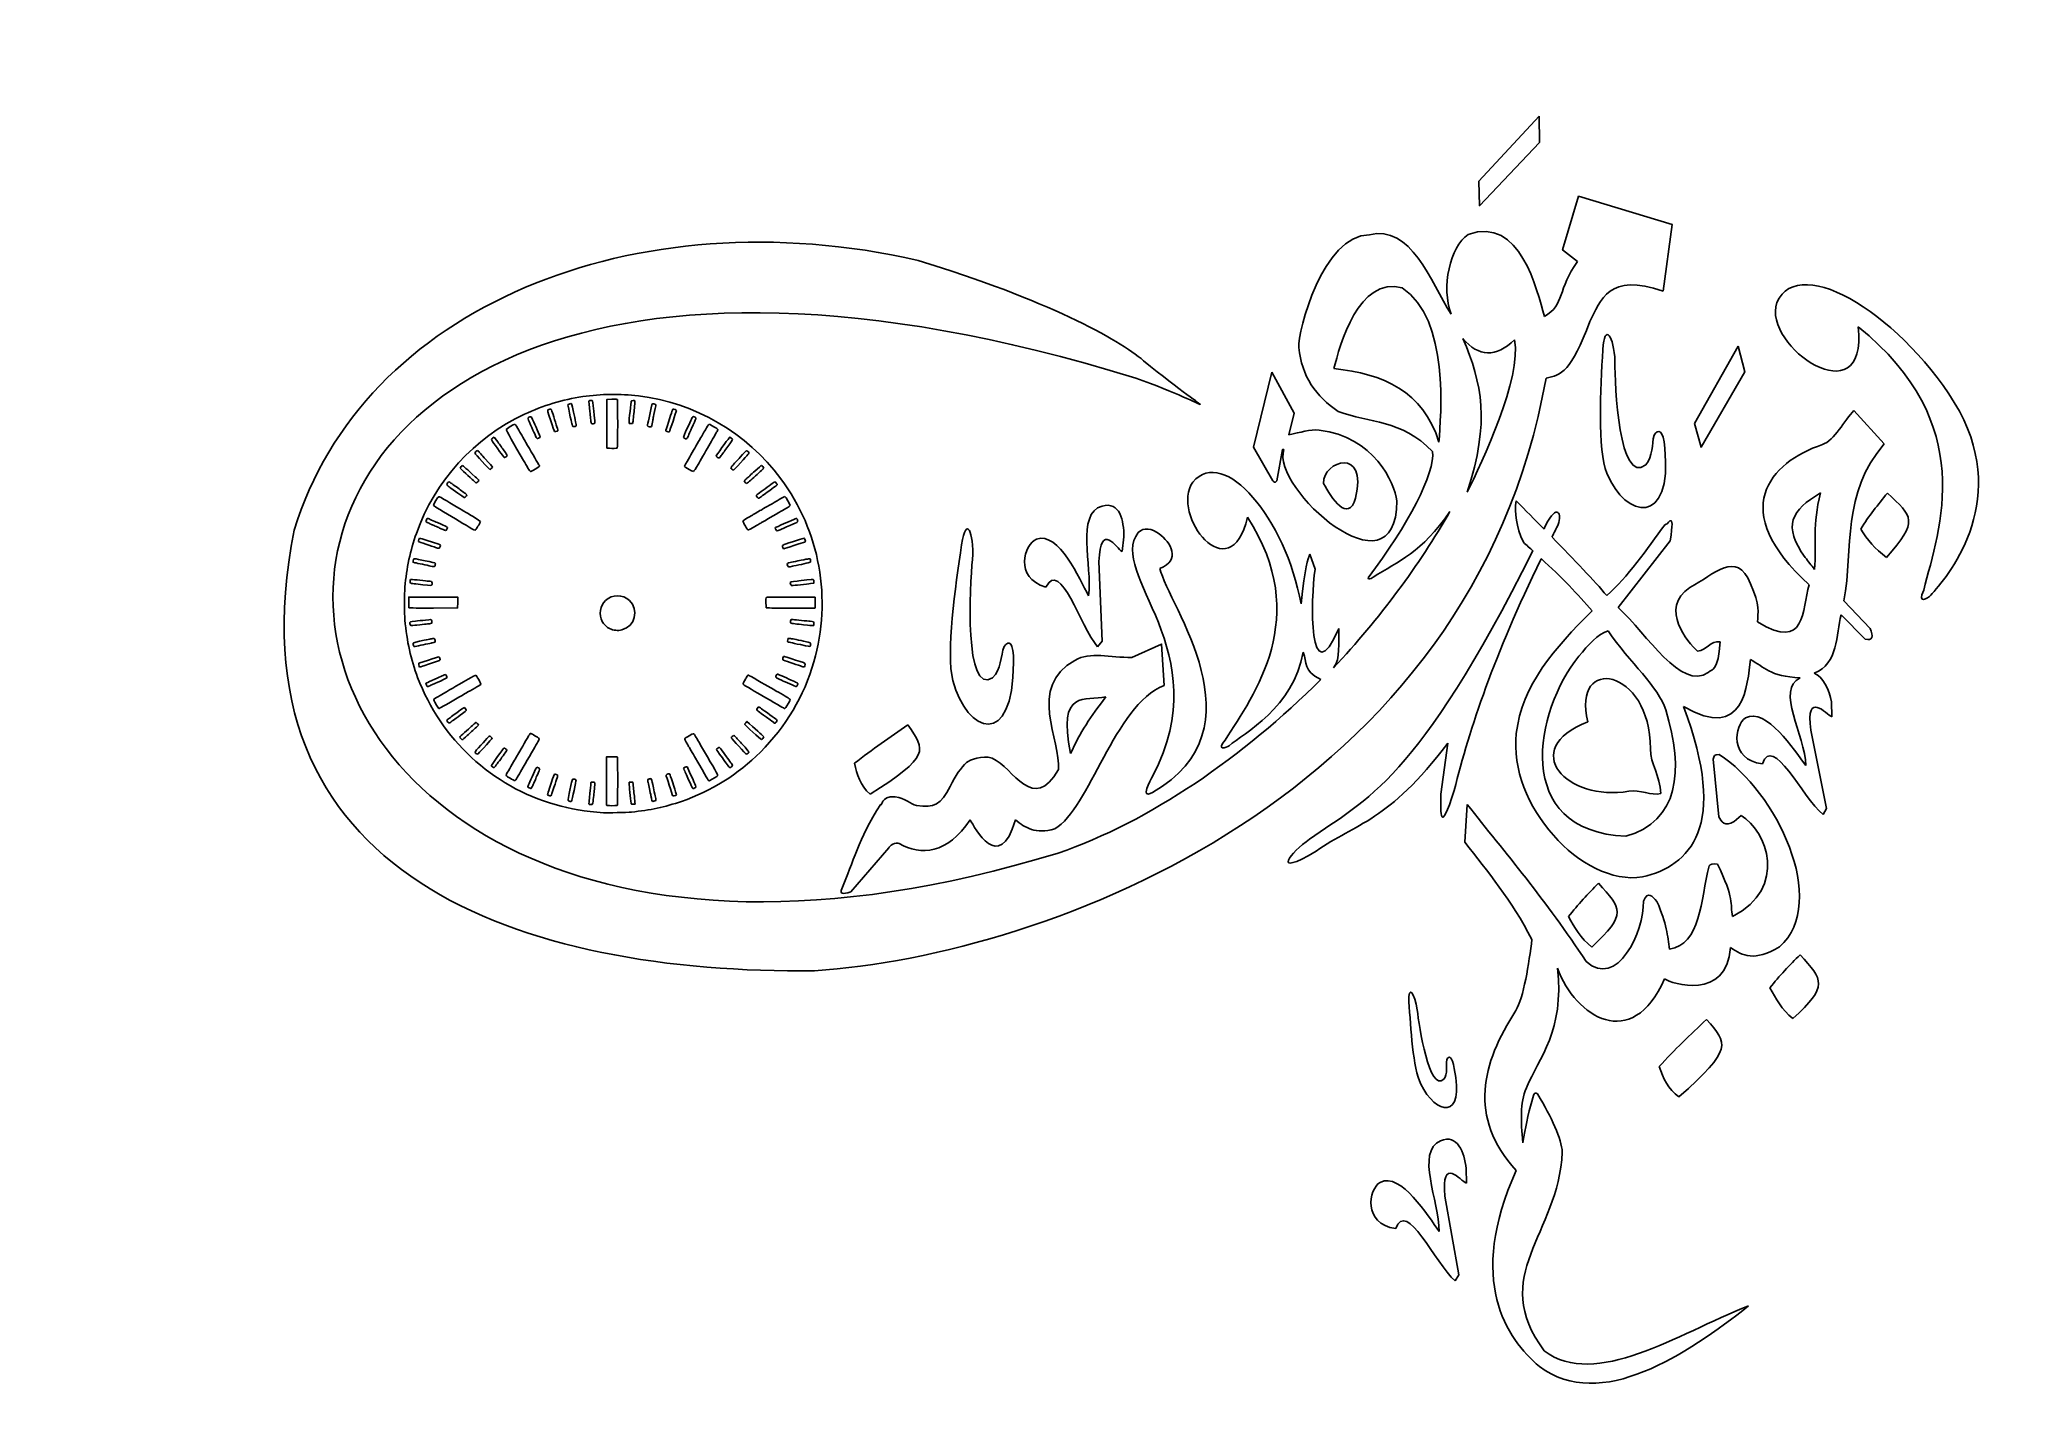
# Model space of a CAD drawing. Extents: x -175 to 2226, y -55 to 1619.
import ezdxf

# ---------------------------------------------------------------- set-up
doc = ezdxf.new("R2010")
doc.units = 0
doc.layers.get('0').update_dxf_attribs({"linetype": 'CONTINUOUS'})

msp = doc.modelspace()

# ---------------------------------------------------------------- linework, layer by layer
at = {"color": 7}
for points in [[(1652.72015, 1525.206554), (1653.359669, 1493.103614), (1580.148212, 1415.876618), (1579.345101, 1445.964335), (1652.72015, 1525.206554)], [(1895.279972, 1244.695918), (1903.379012, 1213.624823), (1850.168038, 1121.469942), (1842.379376, 1150.543163), (1895.279972, 1244.695918)], [(303.241708, 953.681213)], [(293.648704, 855.149446)], [(326.415034, 786.530912)]]:
    msp.add_lwpolyline(points, close=True, dxfattribs=at)
for points in [[(1699.492804, 1348.035293), (1681.408437, 1361.973118), (1700.990963, 1427.451434), (1814.922544, 1393.091107), (1804.071926, 1311.711407)], [(1328.223246, 1080.355232), (1304.653583, 1121.4713), (1327.183109, 1213.057786)], [(1327.183109, 1213.057786), (1354.205494, 1163.031061), (1347.811682, 1136.816504)], [(522.796202, 1179.995611), (516.555445, 1179.879481), (516.555445, 1150.189088), (516.555445, 1120.49868), (519.691749, 1120.234437)], [(2036.573156, 1166.22724), (2073.518702, 1125.653278)], [(668.095371, 1132.659288), (666.374282, 1133.851965), (665.48177, 1132.776008)], [(1341.82457, 1118.694487), (1340.243178, 1118.840117), (1333.105971, 1080.551036)], [(1146.726887, 1012.137539), (1144.489054, 994.234904)], [(1373.508604, 991.023987), (1379.838146, 972.9396)], [(1812.641868, 1007.322746), (1749.302657, 925.955858)], [(280.61516, 983.060156), (280.410841, 981.246526), (282.64879, 980.749035)], [(1116.356372, 982.08669), (1120.192648, 884.901041), (1114.757909, 878.187563)], [(334.764643, 932.215551), (334.879799, 938.801806), (304.9697, 938.801806), (275.059587, 938.801806), (275.059587, 932.389804)], [(770.507886, 932.947367), (770.387448, 938.592722), (740.723476, 938.700103)], [(764.951177, 955.241177), (768.714747, 955.737886), (768.823678, 957.619671)], [(305.136091, 925.521958), (334.649472, 925.62931), (334.764643, 932.215551)], [(740.77269, 925.420211), (770.162432, 925.420211), (770.395355, 926.361111)], [(2050.376791, 887.369706), (2021.062164, 917.100629)], [(2024.202708, 934.32236), (2056.401385, 900.646874)], [(743.628243, 911.310047), (741.12313, 911.411365), (740.54487, 909.596113)], [(767.041839, 904.258741), (768.71454, 904.302393), (768.840908, 906.262336), (768.840908, 906.262336)], [(305.532854, 883.607729), (307.361147, 884.080643), (307.138594, 885.739875)], [(739.238291, 888.395697), (737.361389, 888.4116), (736.979261, 886.61436)], [(764.467479, 878.898125), (764.467597, 878.898125)], [(1156.322112, 865.337542), (1192.664812, 881.613482), (1195.642295, 831.196639)], [(299.104625, 862.119953), (287.395732, 858.23658), (287.426269, 856.569145)], [(2009.08643, 811.003623), (2009.72759, 792.973061)], [(358.483965, 784.91496), (357.018888, 786.334956), (355.452196, 784.878997)], [(690.335896, 784.477173), (687.282132, 787.177076), (685.840318, 785.603777)], [(1983.888184, 776.500611), (2003.14915, 681.165505), (1998.852743, 673.67236)], [(1533.076923, 698.754662), (1541.461422, 760.732928)], [(522.353221, 744.257512), (516.137262, 744.141511), (516.02904, 714.869286)], [(1871.879746, 671.137872), (1865.078297, 741.390596)], [(548.627047, 710.269365), (548.336707, 713.196587), (546.036754, 713.196587), (543.736786, 713.196587), (543.852843, 709.851191)], [(512.584664, 676.01538), (512.582747, 676.01538)], [(548.687723, 686.308291), (550.845759, 686.433405), (550.731311, 688.733371)], [(1562.196827, 640.038932), (1565.073817, 686.055371)], [(1899.063814, 672.547632), (1890.47452, 665.072033)], [(860.364354, 632.953284), (813.79707, 579.604365)], [(1564.07137, 242.221632), (1564.262623, 224.18068)], [(1538.020239, 208.357764), (1554.897643, 112.571949), (1550.415577, 105.188298)]]:
    msp.add_lwpolyline(points, dxfattribs=at)
for points in [[(1161.11289, 1205.869451), (-175.092474, 1618.709859), (-80.190666, 274.82375), (1066.470937, 626.735523)], [(135.548422, 1020.449438), (217.465974, 1290.953126), (549.634343, 1428.784194), (895.880154, 1349.154666)], [(1446.001219, 1380.432041), (1496.175639, 1393.567498), (1521.098425, 1323.380783), (1545.465308, 1283.680622)], [(1566.262346, 1380.852006), (1629.979243, 1404.159469), (1649.908154, 1313.262672), (1659.39689, 1280.96795)], [(1360.100423, 1242.990752), (1358.312023, 1262.456538), (1389.26865, 1380.322383), (1446.001219, 1380.432041)], [(1545.465308, 1283.680622), (1533.300832, 1316.37284), (1544.206683, 1366.279277), (1566.262346, 1380.852006)], [(895.880154, 1349.154666), (1052.52531, 1301.58205), (1140.125451, 1253.208529), (1170.703565, 1226.968952)], [(1659.39689, 1280.96795), (1683.998056, 1294.695303), (1675.453811, 1314.722588), (1699.492804, 1348.035293)], [(1942.490177, 1297.993932), (1970.448778, 1360.455823), (2099.093681, 1279.624916), (2165.249741, 1165.595329)], [(1402.798309, 1217.378296), (1409.556643, 1245.480576), (1433.210663, 1330.726507), (1485.91764, 1315.842724)], [(1804.071926, 1311.711407), (1737.812098, 1335.260018), (1727.483746, 1300.330523), (1714.554255, 1274.638428)], [(1485.91764, 1315.842724), (1544.186551, 1277.286832), (1533.018566, 1159.834153), (1530.674178, 1127.865197)], [(2041.725586, 1268.25095), (2053.455633, 1157.050316), (1924.691315, 1243.916799), (1942.490177, 1297.993932)], [(1714.554255, 1274.638428), (1692.257419, 1214.176159), (1679.543972, 1208.905206), (1661.205337, 1205.917772)], [(1730.424677, 1240.441968), (1732.628177, 1274.106901), (1743.99484, 1256.811386), (1745.305177, 1226.153633)], [(1560.008061, 1253.900495), (1578.763196, 1231.735346), (1600.579664, 1230.379007), (1622.744815, 1252.544159)], [(1565.123094, 1066.717488), (1593.537321, 1153.063423), (1582.981044, 1199.714026), (1560.008061, 1253.900495)], [(1622.744815, 1252.544159), (1632.137244, 1206.494363), (1582.872406, 1102.496975), (1565.123094, 1066.717488)], [(2121.580625, 947.453131), (2140.991654, 1022.431632), (2188.486477, 1150.384814), (2041.725586, 1268.25095)], [(1170.703565, 1226.968952), (1265.585437, 1149.253067), (1262.473696, 1169.920055), (1161.11289, 1205.869451)], [(1408.024021, 1165.227923), (1380.89914, 1183.343627), (1363.140411, 1208.015632), (1360.100423, 1242.990752)], [(1735.365863, 1089.768339), (1723.536433, 1118.787576), (1727.918254, 1193.147895), (1730.424677, 1240.441968)], [(1745.305177, 1226.153633), (1744.837251, 1197.211368), (1750.479772, 1074.31009), (1782.716091, 1099.953077)], [(1661.205337, 1205.917772), (1570.993192, 695.307359), (1055.184448, 502.080392), (769.812732, 483.370775)], [(1530.674178, 1127.865197), (1511.675957, 1190.190104), (1462.490546, 1211.007657), (1402.798309, 1217.378296)], [(415.978747, 1161.709417), (438.504065, 1172.258251), (463.1859, 1179.71104), (487.076009, 1183.177543)], [(487.076009, 1183.177543), (509.743923, 1186.466739), (532.628812, 1186.756326), (555.029385, 1184.037394)], [(494.805757, 1177.990217), (494.661067, 1177.756113), (494.75855, 1175.450938), (495.02238, 1172.867579)], [(497.127042, 1178.415879), (495.995012, 1178.415879), (494.950403, 1178.22435), (494.805757, 1177.990217)], [(500.047284, 1172.143257), (499.350475, 1178.788344), (499.523858, 1178.415879), (497.127042, 1178.415879)], [(529.368059, 1179.577443), (529.117904, 1179.981183), (527.511707, 1180.083387), (522.796202, 1179.995611)], [(529.301113, 1120.49334), (529.823697, 1120.816326), (529.88936, 1178.736106), (529.368059, 1179.577443)], [(546.299581, 1177.777872), (545.97683, 1176.936831), (543.561411, 1153.990719), (543.538501, 1151.548156)], [(550.71855, 1177.961199), (550.474297, 1178.693915), (546.589242, 1178.532717), (546.299581, 1177.777872)], [(549.650456, 1165.034284), (550.640481, 1174.551108), (550.881769, 1177.471512), (550.71855, 1177.961199)], [(555.029385, 1184.037394), (624.304579, 1175.628953), (687.007312, 1139.168595), (728.664659, 1083.072063)], [(284.357162, 1016.373205), (307.195508, 1080.542859), (354.723316, 1133.022887), (415.978747, 1161.709417)], [(423.816305, 1158.761663), (422.593651, 1158.761663), (420.166018, 1157.593239), (420.168112, 1157.005744)], [(420.168112, 1157.005744), (420.168112, 1156.706553), (421.691137, 1153.074485), (423.550307, 1148.934569)], [(427.484708, 1152.175422), (425.282843, 1157.144165), (424.381966, 1158.761663), (423.816305, 1158.761663)], [(444.698367, 1167.015308), (444.055168, 1166.542306), (444.349432, 1165.415911), (448.125128, 1153.897293)], [(448.595416, 1167.700271), (448.162097, 1168.1547), (445.646525, 1167.712368), (444.698367, 1167.015308)], [(448.125128, 1153.897293), (450.396831, 1146.96697), (452.394864, 1141.071122), (452.565267, 1140.795461)], [(450.907584, 1161.270714), (449.82785, 1164.605657), (448.787358, 1167.498961), (448.595416, 1167.700271)], [(454.918136, 1148.986704), (453.792066, 1152.407962), (451.987317, 1157.935772), (450.907584, 1161.270714)], [(472.6934, 1174.652309), (471.442628, 1174.652309), (469.092621, 1173.832554), (469.092621, 1173.396271)], [(469.092621, 1173.396271), (469.092621, 1172.96906), (470.885878, 1163.995252), (472.017082, 1158.761663)], [(472.017082, 1158.761663), (473.520383, 1151.806542), (473.770198, 1150.640006), (474.083536, 1149.111405)], [(475.970543, 1164.197934), (473.791942, 1174.77102), (473.829162, 1174.652309), (472.6934, 1174.652309)], [(478.46918, 1152.514341), (477.924305, 1154.915377), (476.799916, 1160.173013), (475.970543, 1164.197934)], [(495.02238, 1172.867579), (495.286239, 1170.284264), (495.666405, 1166.571073), (495.867213, 1164.616117)], [(495.867213, 1164.616117), (496.068021, 1162.661146), (496.433375, 1159.041676), (496.679134, 1156.572853)], [(496.679134, 1156.572853), (496.924906, 1154.104031), (497.315178, 1151.586497), (497.54639, 1150.978305)], [(501.789911, 1150.728741), (502.218066, 1151.156911), (502.114372, 1152.431345), (500.047284, 1172.143257)], [(548.281563, 1151.548156), (548.402783, 1152.180645), (548.618431, 1154.109475), (548.76082, 1155.834443)], [(548.76082, 1155.834443), (548.90318, 1157.559412), (549.303527, 1161.699342), (549.650456, 1165.034284)], [(571.510446, 1173.188691), (569.403394, 1164.181411), (566.109138, 1148.65376), (566.109138, 1147.729176)], [(570.874609, 1146.948235), (571.205591, 1148.039667), (571.977843, 1151.581938), (572.401616, 1153.952658)], [(575.008608, 1174.090144), (572.917356, 1174.963921), (571.862126, 1174.691992), (571.510446, 1173.188691)], [(572.401616, 1153.952658), (572.607189, 1155.102642), (573.069186, 1157.360787), (573.428286, 1158.970747)], [(573.428286, 1158.970747), (574.02711, 1161.655483), (575.347571, 1167.933283), (576.141775, 1171.871225)], [(576.141775, 1171.871225), (576.455408, 1173.426424), (576.416978, 1173.50169), (575.008608, 1174.090144)], [(595.811864, 1165.138834), (595.318755, 1163.586349), (593.398628, 1157.649356), (591.544946, 1151.945538)], [(592.767733, 1140.466529), (593.281082, 1141.111646), (601.235979, 1165.404832), (601.235891, 1166.327159)], [(599.619145, 1167.477143), (596.928065, 1168.283413), (596.782209, 1168.193808), (595.811864, 1165.138834)], [(601.235891, 1166.327159), (601.235847, 1166.737508), (600.615868, 1167.178512), (599.619145, 1167.477143)], [(619.523338, 1155.625359), (618.90895, 1154.245387), (616.518787, 1148.924066), (614.211886, 1143.800218)], [(623.040472, 1158.588087), (621.269211, 1159.328165), (621.113441, 1159.196943), (619.523338, 1155.625359)], [(619.857123, 1144.334634), (626.065263, 1158.068247), (625.9133, 1157.387754), (623.040472, 1158.588087)], [(1522.905256, 1116.509825), (1484.611517, 1155.368353), (1446.317759, 1150.964439), (1408.024021, 1165.227923)], [(1998.10999, 1124.753168), (2012.547209, 1129.600625), (2025.078332, 1154.670673), (2036.573156, 1166.22724)], [(2165.249741, 1165.595329), (2226.254278, 1051.235158), (2149.028084, 961.653297), (2130.141127, 941.160668)], [(379.090396, 1133.67119), (378.385975, 1133.67119), (375.839674, 1131.485848), (375.839674, 1130.881329)], [(375.839674, 1130.881329), (375.839674, 1130.551483), (378.039017, 1127.233638), (380.727131, 1123.50838)], [(383.596389, 1127.921286), (381.326708, 1131.08373), (379.298979, 1133.67119), (379.090396, 1133.67119)], [(393.618876, 1143.30016), (393.404718, 1142.953659), (403.901947, 1124.364498), (415.113881, 1105.235316)], [(404.3946, 1149.561821), (403.681121, 1149.561821), (394.018692, 1143.947121), (393.618876, 1143.30016)], [(406.390715, 1147.157319), (405.643438, 1148.479801), (404.745202, 1149.561821), (404.3946, 1149.561821)], [(412.731123, 1136.180242), (409.096355, 1142.382554), (408.743289, 1142.993889), (406.390715, 1147.157319)], [(417.952454, 1127.189485), (417.035099, 1128.799459), (414.685504, 1132.845299), (412.731123, 1136.180242)], [(423.550307, 1148.934569), (425.409477, 1144.794639), (427.667533, 1139.726688), (428.568145, 1137.672449)], [(432.989799, 1139.949123), (431.567252, 1143.051142), (429.089947, 1148.552972), (427.484708, 1152.175422)], [(428.568145, 1137.672449), (430.094783, 1134.190514), (431.275541, 1131.998489), (431.62455, 1131.998489)], [(431.62455, 1131.998489), (431.706174, 1131.998489), (432.422471, 1132.269887), (433.216379, 1132.601577)], [(433.216379, 1132.601577), (435.812779, 1133.686444), (435.809268, 1133.801202), (432.989799, 1139.949123)], [(452.565267, 1140.795461), (452.875507, 1140.293441), (453.841619, 1140.40811), (455.90167, 1141.191308)], [(456.96556, 1142.181038), (456.96556, 1142.502903), (456.044236, 1145.56546), (454.918136, 1148.986704)], [(455.90167, 1141.191308), (456.486834, 1141.413773), (456.96556, 1141.859173), (456.96556, 1142.181038)], [(474.083536, 1149.111405), (474.611269, 1146.53675), (474.965722, 1146.324686), (477.795296, 1146.890613)], [(477.795296, 1146.890613), (478.499333, 1147.031408), (479.161888, 1147.372142), (479.267647, 1147.647758)], [(479.267647, 1147.647758), (479.373406, 1147.923331), (479.014099, 1150.113306), (478.46918, 1152.514341)], [(497.54639, 1150.978305), (497.929772, 1149.969958), (498.117701, 1149.892803), (499.680085, 1150.102359)], [(499.680085, 1150.102359), (500.622357, 1150.228772), (501.571784, 1150.510614), (501.789911, 1150.728741)], [(543.538501, 1151.548156), (543.528027, 1150.433725), (543.597791, 1150.398172), (545.794419, 1150.398172)], [(545.794419, 1150.398172), (547.935018, 1150.398172), (548.073438, 1150.462152), (548.281563, 1151.548156)], [(566.109138, 1147.729176), (566.109138, 1146.413642), (570.494575, 1145.694971), (570.874609, 1146.948235)], [(591.544946, 1151.945538), (589.69122, 1146.241719), (588.276654, 1141.472856), (588.401444, 1141.348081)], [(588.401444, 1141.348081), (588.633571, 1141.115954), (591.615566, 1139.995283), (592.08932, 1139.962164)], [(592.08932, 1139.962164), (592.233641, 1139.952132), (592.538895, 1140.179037), (592.767733, 1140.466529)], [(614.211886, 1143.800218), (611.904941, 1138.676326), (610.017476, 1134.147158), (610.017476, 1133.735333)], [(610.017476, 1133.735333), (610.017476, 1132.987437), (612.122773, 1131.658848), (613.389963, 1131.607082)], [(613.389963, 1131.607082), (613.749845, 1131.592477), (614.387025, 1132.285981), (614.805872, 1133.148473)], [(614.805872, 1133.148473), (615.224748, 1134.01095), (616.405003, 1136.59841), (617.428737, 1138.898378)], [(617.428737, 1138.898378), (618.452427, 1141.198331), (619.545201, 1143.644656), (619.857123, 1144.334634)], [(629.752224, 1130.953055), (628.025161, 1127.963108), (625.259184, 1123.164548), (623.605646, 1120.289596)], [(636.572613, 1142.803953), (634.548468, 1139.275903), (631.479288, 1133.943001), (629.752224, 1130.953055)], [(640.784091, 1149.422398), (640.491952, 1149.310295), (638.596787, 1146.332003), (636.572613, 1142.803953)], [(640.753894, 1123.216816), (645.176212, 1130.921691), (649.478564, 1138.3864), (650.314708, 1139.805096)], [(647.548643, 1146.113979), (641.902033, 1149.421276), (641.409219, 1149.662314), (640.784091, 1149.422398)], [(651.83493, 1142.993933), (651.83493, 1143.329134), (649.9061, 1144.733167), (647.548643, 1146.113979)], [(665.48177, 1132.776008), (663.388231, 1130.252145), (649.744607, 1111.218719), (649.740299, 1110.815982)], [(650.314708, 1139.805096), (651.150852, 1141.223763), (651.83493, 1142.658761), (651.83493, 1142.993933)], [(664.06654, 1122.558023), (667.228985, 1126.916243), (669.816445, 1130.703564), (669.816445, 1130.974298)], [(669.816445, 1130.974298), (669.816445, 1131.245061), (669.04195, 1132.003298), (668.095371, 1132.659288)], [(1347.811682, 1136.816504), (1362.326372, 1139.398257), (1373.109808, 1143.782867), (1384.803148, 1142.410799)], [(1384.803148, 1142.410799), (1451.397606, 1134.596721), (1476.897937, 1077.921703), (1479.414146, 1056.177136)], [(1782.716091, 1099.953077), (1791.612907, 1110.220949), (1790.193821, 1125.214759), (1792.854403, 1136.195221)], [(1792.854403, 1136.195221), (1798.144515, 1144.570249), (1804.048852, 1142.949637), (1805.965178, 1120.472291)], [(358.749049, 1117.362377), (357.787083, 1117.362377), (355.649449, 1115.116653), (355.833203, 1114.299082)], [(355.833203, 1114.299082), (356.000465, 1113.554977), (373.374702, 1094.362773), (373.881074, 1094.362773)], [(360.029871, 1116.591762), (359.729323, 1117.015624), (359.152966, 1117.362377), (358.749049, 1117.362377)], [(368.730702, 1106.931089), (364.24579, 1111.820641), (360.330419, 1116.167944), (360.029871, 1116.591762)], [(377.010193, 1097.312623), (376.941403, 1097.713235), (373.215628, 1102.041552), (368.730702, 1106.931089)], [(380.727131, 1123.50838), (388.943099, 1112.122399), (391.33313, 1108.998886), (391.829544, 1108.998886)], [(391.399456, 1117.222628), (389.377495, 1119.944437), (385.86613, 1124.758841), (383.596389, 1127.921286)], [(395.07286, 1111.577258), (395.07286, 1111.96039), (393.421373, 1114.500805), (391.399456, 1117.222628)], [(391.829544, 1108.998886), (392.091485, 1108.998886), (392.927747, 1109.422291), (393.687917, 1109.939771)], [(393.687917, 1109.939771), (394.448072, 1110.457266), (395.071282, 1111.194127), (395.07286, 1111.577258)], [(415.113881, 1105.235316), (416.664138, 1102.590351), (419.035698, 1098.497466), (420.383968, 1096.140009)], [(432.766213, 1101.498123), (431.351146, 1103.852408), (422.775178, 1118.725664), (417.952454, 1127.189485)], [(519.691749, 1120.234437), (523.219813, 1119.937209), (528.637423, 1120.083153), (529.301113, 1120.49334)], [(617.549086, 1109.835236), (612.027812, 1100.372819), (611.271994, 1098.994721), (611.271994, 1098.389539)], [(623.605646, 1120.289596), (621.952093, 1117.414644), (619.226641, 1112.710189), (617.549086, 1109.835236)], [(627.721943, 1100.63715), (630.467223, 1105.351106), (636.331575, 1115.511955), (640.753894, 1123.216816)], [(649.740299, 1110.815982), (649.734398, 1110.270296), (652.383877, 1108.185578), (653.089463, 1108.180607)], [(653.089463, 1108.180607), (653.43446, 1108.176476), (654.751705, 1109.629206), (656.016683, 1111.405099)], [(656.016683, 1111.405099), (657.281661, 1113.181007), (660.904096, 1118.199819), (664.06654, 1122.558023)], [(679.124214, 1109.521603), (675.235072, 1105.209175), (671.079372, 1100.619462), (669.889336, 1099.322236)], [(686.600813, 1117.362377), (686.377788, 1117.362377), (683.013326, 1113.834031), (679.124214, 1109.521603)], [(679.289351, 1102.412631), (689.231792, 1113.490628), (689.888829, 1114.252288), (689.888829, 1114.699444)], [(689.888829, 1114.699444), (689.888784, 1115.14927), (687.156177, 1117.362377), (686.600813, 1117.362377)], [(1230.861416, 1079.0435), (1268.985543, 1123.657106), (1343.905888, 1034.342467), (1362.657983, 930.441302)], [(1479.414146, 1056.177136), (1478.97377, 935.218241), (1325.074748, 1072.201615), (1341.82457, 1118.694487)], [(1429.012865, 1059.451597), (1444.758454, 1122.376374), (1389.134651, 1105.383251), (1390.010726, 1077.354212)], [(1444.612762, 962.372608), (1492.991339, 1027.083509), (1526.528296, 1089.74668), (1522.905256, 1116.509825)], [(1805.965178, 1120.472291), (1815.757076, 1024.648262), (1758.182794, 1033.794848), (1735.365863, 1089.768339)], [(1981.86944, 953.802411), (1882.017261, 1044.322407), (1933.294164, 1102.990561), (1998.10999, 1124.753168)], [(2073.518702, 1125.653278), (2020.698408, 1064.081089), (2036.45969, 999.419445), (2024.202708, 934.32236)], [(340.513116, 1099.296567), (339.783941, 1099.468815), (337.714153, 1096.91915), (337.868786, 1096.039192)], [(337.868786, 1096.039192), (337.938122, 1095.644687), (340.911634, 1092.686767), (344.47658, 1089.466066)], [(356.05763, 1085.623173), (346.193228, 1094.620067), (341.010327, 1099.179051), (340.513116, 1099.296567)], [(344.47658, 1089.466066), (348.041511, 1086.245335), (352.275531, 1082.368188), (353.885505, 1080.850135)], [(353.885505, 1080.850135), (355.49548, 1079.332111), (357.106826, 1078.081974), (357.466295, 1078.072031)], [(360.367211, 1081.046118), (360.367211, 1081.401692), (358.427892, 1083.461375), (356.05763, 1085.623173)], [(359.24353, 1079.226809), (359.861562, 1079.871897), (360.367211, 1080.690589), (360.367211, 1081.046118)], [(373.881074, 1094.362773), (374.069003, 1094.362773), (374.878077, 1094.86261), (375.679007, 1095.473486)], [(375.679007, 1095.473486), (376.547768, 1096.136129), (377.084795, 1096.87805), (377.010193, 1097.312623)], [(420.383968, 1096.140009), (421.732296, 1093.782552), (423.082291, 1091.853721), (423.384004, 1091.853721)], [(423.384004, 1091.853721), (423.685718, 1091.853721), (426.284168, 1093.200914), (429.158324, 1094.847518)], [(429.158324, 1094.847518), (432.032524, 1096.494122), (434.384125, 1098.058468), (434.384125, 1098.323847)], [(434.384125, 1098.323847), (434.384125, 1098.58927), (433.656085, 1100.017703), (432.766213, 1101.498123)], [(611.271994, 1098.389539), (611.271994, 1098.060224), (611.977669, 1097.370245), (612.840146, 1096.856305)], [(612.840146, 1096.856305), (619.276577, 1093.020729), (621.491468, 1091.853058), (622.123928, 1091.9619)], [(622.123928, 1091.9619), (622.45758, 1092.019316), (624.976663, 1095.923195), (627.721943, 1100.63715)], [(669.889336, 1099.322236), (668.699255, 1098.025025), (667.725576, 1096.72144), (667.725576, 1096.425465)], [(667.725576, 1096.425465), (667.725576, 1095.827467), (670.195401, 1093.570119), (670.878903, 1093.543402)], [(670.878903, 1093.543402), (671.118229, 1093.534256), (674.902954, 1097.525218), (679.289351, 1102.412631)], [(686.648227, 1083.124374), (685.210883, 1081.830615), (684.034758, 1080.620928), (684.03464, 1080.436142)], [(696.981942, 1092.42875), (692.735722, 1088.60505), (688.08557, 1084.418075), (686.648227, 1083.124374)], [(687.032199, 1077.311153), (687.415994, 1077.374721), (692.261599, 1081.541618), (697.800192, 1086.571007)], [(705.191257, 1099.380862), (704.922338, 1099.380862), (701.228177, 1096.252421), (696.981942, 1092.42875)], [(697.800192, 1086.571007), (703.338785, 1091.600395), (707.870343, 1095.894), (707.870343, 1096.112378)], [(707.870343, 1096.112378), (707.870343, 1096.759708), (705.721837, 1099.380862), (705.191257, 1099.380862)], [(728.664659, 1083.072063), (776.128309, 1019.156576), (790.962766, 936.81196), (768.890461, 859.782854)], [(311.785648, 1061.247109), (310.690204, 1061.079036), (305.168163, 1052.218748), (305.168163, 1050.629191)], [(316.111457, 1059.220176), (314.189531, 1060.409667), (312.250197, 1061.318362), (311.785648, 1061.247109)], [(341.54936, 1044.09597), (338.617612, 1045.744448), (319.995214, 1056.8165), (316.111457, 1059.220176)], [(324.021935, 1079.3033), (323.311584, 1079.297841), (321.476976, 1076.778021), (321.476976, 1075.807941)], [(321.476976, 1075.807941), (321.476976, 1075.486194), (321.994457, 1074.894819), (322.626946, 1074.493749)], [(322.626946, 1074.493749), (323.259434, 1074.092724), (325.000099, 1072.854669), (326.495065, 1071.742495)], [(326.530987, 1077.909195), (325.51575, 1078.678792), (324.38667, 1079.306147), (324.021935, 1079.3033)], [(326.495065, 1071.742495), (334.010964, 1066.151162), (342.649157, 1060.073167), (343.080336, 1060.072828)], [(331.617703, 1074.14561), (329.83523, 1075.445979), (327.546238, 1077.139584), (326.530987, 1077.909195)], [(337.890325, 1069.555308), (336.222861, 1070.779644), (333.400176, 1072.845257), (331.617703, 1074.14561)], [(343.310752, 1065.687204), (341.996974, 1066.590367), (339.557804, 1068.331017), (337.890325, 1069.555308)], [(343.080336, 1060.072828), (343.347382, 1060.072828), (344.053057, 1060.651412), (344.648488, 1061.359049)], [(345.715254, 1063.345384), (345.706403, 1063.730226), (344.624486, 1064.784069), (343.310752, 1065.687204)], [(344.648488, 1061.359049), (345.243934, 1062.066686), (345.723943, 1062.960526), (345.715254, 1063.345384)], [(357.466295, 1078.072031), (357.825763, 1078.061999), (358.625513, 1078.581737), (359.24353, 1079.226809)], [(684.03464, 1080.436142), (684.03464, 1079.65849), (686.388041, 1077.204479), (687.032199, 1077.311153)], [(702.520712, 1065.934806), (700.403083, 1064.444177), (698.670502, 1062.996537), (698.670502, 1062.717822)], [(698.670502, 1062.717822), (698.670502, 1061.722147), (700.439034, 1059.236109), (701.14735, 1059.236109)], [(701.14735, 1059.236109), (701.54423, 1059.236109), (703.207814, 1060.224039), (704.844254, 1061.431512)], [(719.2411, 1078.098541), (717.208428, 1076.50534), (707.380243, 1069.355503), (702.520712, 1065.934806)], [(704.844254, 1061.431512), (706.480738, 1062.639001), (709.64156, 1064.944191), (711.868386, 1066.554165)], [(711.868386, 1066.554165), (721.142446, 1073.259294), (724.179142, 1075.588191), (724.179142, 1075.995457)], [(727.942727, 1058.498569), (726.247573, 1057.533918), (723.98667, 1056.225495), (714.770217, 1050.875288)], [(721.331969, 1079.308478), (721.030963, 1079.308478), (720.090063, 1078.764016), (719.2411, 1078.098541)], [(724.179142, 1075.995457), (724.179142, 1076.690495), (721.929244, 1079.308448), (721.331969, 1079.308478)], [(731.171911, 1060.362076), (730.200858, 1059.795205), (728.747715, 1058.956642), (727.942727, 1058.498569)], [(733.618236, 1061.255341), (733.243838, 1061.330946), (732.142994, 1060.928961), (731.171911, 1060.362076)], [(739.979372, 1050.502941), (740.159821, 1051.439784), (734.452536, 1061.086855), (733.618236, 1061.255341)], [(1297.554202, 1036.234936), (1276.048171, 945.025152), (1202.684726, 1039.191222), (1230.861416, 1079.0435)], [(1333.105971, 1080.551036), (1330.363494, 1077.364034), (1329.565484, 1079.621575), (1328.223246, 1080.355232)], [(1390.010726, 1077.354212), (1399.737039, 1059.57684), (1420.033196, 1028.510915), (1429.012865, 1059.451597)], [(1977.163571, 987.203211), (1949.171125, 1025.695066), (1960.158566, 1044.848534), (1995.917275, 1065.750939)], [(1995.917275, 1065.750939), (1985.491939, 1026.786167), (1991.184834, 1003.015565), (1988.62562, 972.533123)], [(2044.737695, 1021.693274), (2054.568818, 1037.636096), (2066.035496, 1051.53192), (2077.315189, 1065.66171)], [(2077.315189, 1065.66171), (2108.213609, 1037.078697), (2115.751121, 1031.594516), (2076.278116, 987.287837)], [(297.60187, 1034.74868), (297.125652, 1034.454357), (295.968321, 1031.76161), (295.968321, 1030.94789)], [(301.267219, 1033.478671), (299.466719, 1034.310345), (297.817283, 1034.881819), (297.60187, 1034.74868)], [(308.513565, 1030.300589), (306.328591, 1031.216897), (303.067749, 1032.647012), (301.267219, 1033.478671)], [(305.168163, 1050.629191), (305.168163, 1050.336004), (307.002903, 1049.013655), (309.245366, 1047.690641)], [(309.245366, 1047.690641), (318.430116, 1042.271807), (335.66906, 1031.96739), (344.894748, 1026.381545)], [(352.94462, 1037.306148), (347.71221, 1040.458591), (342.584335, 1043.513993), (341.54936, 1044.09597)], [(362.45808, 1030.838192), (362.45808, 1031.351541), (359.577861, 1033.309728), (352.94462, 1037.306148)], [(688.044013, 1035.45493), (685.113267, 1033.760071), (682.603522, 1032.081808), (682.466769, 1031.725438)], [(694.871585, 1039.413614), (694.047155, 1038.93117), (690.974743, 1037.149745), (688.044013, 1035.45493)], [(706.406726, 1046.064439), (704.903809, 1045.231688), (698.80193, 1041.713537), (694.871585, 1039.413614)], [(705.988558, 1030.15528), (706.90854, 1030.66323), (711.612995, 1033.395203), (716.442918, 1036.226341)], [(714.770217, 1050.875288), (711.090278, 1048.739041), (707.326707, 1046.574145), (706.406726, 1046.064439)], [(716.442918, 1036.226341), (721.272842, 1039.057464), (726.918197, 1042.351381), (728.988162, 1043.546153)], [(728.988162, 1043.546153), (731.058127, 1044.74091), (734.348828, 1046.643658), (736.300819, 1047.774434)], [(748.282319, 1034.345928), (747.694028, 1035.150458), (748.080847, 1035.295723), (732.751732, 1028.513484)], [(736.300819, 1047.774434), (738.25278, 1048.905225), (739.908162, 1050.133072), (739.979372, 1050.502941)], [(749.008396, 1030.395387), (749.475203, 1030.83201), (749.01297, 1033.346653), (748.282319, 1034.345928)], [(948.838975, 1002.701976), (954.495879, 1039.147342), (964.097909, 1018.377071), (962.265949, 984.644207)], [(1103.568769, 940.527034), (1108.718008, 977.363708), (1087.689623, 1040.378009), (1120.192648, 1049.860919)], [(1120.192648, 1049.860919), (1141.952074, 1055.712586), (1146.704499, 1032.086693), (1146.726887, 1012.137539)], [(1270.201607, 764.291084), (1305.298185, 820.555895), (1376.023833, 913.820443), (1297.554202, 1036.234936)], [(1402.354596, 852.78452), (1458.358036, 912.52408), (1506.946578, 977.814695), (1544.061543, 1043.372396)], [(1544.061543, 1043.372396), (1509.8353, 993.096374), (1480.905544, 982.495412), (1450.643945, 963.073227)], [(1633.691219, 1005.61216), (1624.233946, 1025.291061), (1623.112985, 1041.362297), (1624.650395, 1056.283064)], [(1624.650395, 1056.283064), (1636.134743, 1044.710606), (1647.670822, 1033.09676), (1658.848442, 1021.769643)], [(1661.032582, 1026.774006), (1674.777175, 1053.453197), (1680.856767, 1040.777099), (1676.126962, 1027.133363)], [(1806.428951, 1027.497923), (1809.513088, 1024.901858), (1819.083793, 1048.740614), (1812.641868, 1007.322746)], [(769.812732, 483.370775), (418.491944, 478.850933), (50.771001, 595.07356), (135.548422, 1020.449438)], [(270.385772, 950.928867), (272.330535, 973.785757), (277.023041, 995.766391), (284.357162, 1016.373205)], [(288.297907, 1010.601895), (287.688874, 1010.368175), (286.797129, 1007.505644), (287.074295, 1006.674147)], [(298.796774, 1007.595132), (293.337534, 1009.369786), (288.613045, 1010.72282), (288.297907, 1010.601895)], [(295.968321, 1030.94789), (295.968321, 1030.625302), (296.475401, 1030.168571), (297.095218, 1029.932889)], [(297.095218, 1029.932889), (297.71499, 1029.697251), (299.421725, 1028.949222), (300.887939, 1028.270559)], [(300.887939, 1028.270559), (302.354182, 1027.59191), (303.616106, 1027.036649), (303.692213, 1027.036649)], [(303.692213, 1027.036649), (303.76832, 1027.036649), (305.40175, 1026.318936), (307.322053, 1025.441737)], [(307.322053, 1025.441737), (309.242357, 1024.564537), (311.660328, 1023.485054), (312.695303, 1023.042885)], [(313.740737, 1028.068202), (313.050759, 1028.379755), (310.698524, 1029.384326), (308.513565, 1030.300589)], [(312.695303, 1023.042885), (313.730293, 1022.6007), (315.612078, 1021.726215), (316.877056, 1021.099538)], [(321.559191, 1021.600378), (322.799326, 1024.142637), (323.236819, 1023.780749), (313.740737, 1028.068202)], [(316.877056, 1021.099538), (319.786705, 1019.658123), (320.657134, 1019.75121), (321.559191, 1021.600378)], [(344.894748, 1026.381545), (350.299656, 1023.109078), (355.126688, 1020.412304), (355.621435, 1020.38873)], [(355.621435, 1020.38873), (356.216202, 1020.360287), (356.797677, 1020.806352), (357.337448, 1021.704927)], [(357.337448, 1021.704927), (357.786493, 1022.45241), (359.122311, 1024.647534), (360.305989, 1026.582973)], [(360.305989, 1026.582973), (361.489638, 1028.518412), (362.45808, 1030.433271), (362.45808, 1030.838192)], [(682.466769, 1031.725438), (682.33003, 1031.369111), (682.560815, 1030.49768), (682.979617, 1029.788907)], [(682.979617, 1029.788907), (683.398463, 1029.080149), (684.58729, 1026.994841), (685.621527, 1025.154864)], [(685.621527, 1025.154864), (686.655706, 1023.314902), (687.78039, 1021.486225), (688.120739, 1021.09113)], [(688.120739, 1021.09113), (688.830338, 1020.267407), (688.350078, 1020.074462), (694.906932, 1023.81729)], [(694.906932, 1023.81729), (697.321879, 1025.195846), (700.426834, 1026.978024), (701.806806, 1027.7777)], [(701.806806, 1027.7777), (703.186777, 1028.577421), (705.068562, 1029.647315), (705.988558, 1030.15528)], [(722.156945, 1023.483137), (721.693267, 1023.050866), (721.748012, 1022.668856), (722.479061, 1021.235908)], [(732.751732, 1028.513484), (726.135161, 1025.586044), (722.624799, 1023.919376), (722.156945, 1023.483137)], [(722.479061, 1021.235908), (723.540885, 1019.154525), (724.037801, 1019.104972), (727.582123, 1020.72728)], [(727.582123, 1020.72728), (729.045445, 1021.397062), (734.38261, 1023.769331), (739.442522, 1025.999033)], [(739.442522, 1025.999033), (744.502433, 1028.228751), (748.807087, 1030.207089), (749.008396, 1030.395387)], [(757.811977, 1009.531825), (757.008996, 1011.08459), (758.343472, 1011.370489), (742.683374, 1006.290632)], [(757.528571, 1005.907663), (758.664511, 1006.241625), (758.776038, 1007.667565), (757.811977, 1009.531825)], [(1051.630568, 951.092858), (1012.188014, 962.475313), (1025.360504, 1003.107614), (1040.270225, 1009.580003)], [(1040.270225, 1009.580003), (1067.420276, 1018.926701), (1092.725697, 960.924132), (1103.568769, 940.527034)], [(1144.489054, 994.234904), (1137.948273, 997.957313), (1118.10763, 1032.178258), (1116.356372, 982.08669)], [(1181.852822, 720.954746), (1262.372859, 872.783334), (1125.539433, 968.190216), (1164.309818, 1017.572258)], [(1164.309818, 1017.572258), (1170.38135, 1024.43887), (1181.004214, 1022.282334), (1189.669686, 1016.000116)], [(1189.669686, 1016.000116), (1203.571366, 1005.92176), (1217.064501, 983.460968), (1190.524374, 973.774772)], [(1658.787499, 1022.208902), (1659.533678, 1023.723601), (1660.282025, 1025.245295), (1661.032582, 1026.774006)], [(1676.126962, 1027.133363), (1673.521526, 1022.066717), (1670.967071, 1017.054814), (1668.462259, 1012.096256)], [(1668.549382, 1011.917168), (1695.878855, 984.091674), (1720.219156, 958.657218), (1735.162977, 940.739043)], [(1735.162977, 940.739043), (1761.411699, 963.022799), (1783.380586, 996.696816), (1806.428951, 1027.497923)], [(2076.278116, 987.287837), (2061.944921, 997.045489), (2052.894935, 1009.246484), (2044.737695, 1021.693274)], [(281.270825, 985.325072), (281.022588, 985.07685), (280.727572, 984.057631), (280.61516, 983.060156)], [(291.159317, 983.976833), (284.701392, 985.403525), (281.751468, 985.805716), (281.270825, 985.325072)], [(287.074295, 1006.674147), (287.164992, 1006.401997), (291.132084, 1004.921371), (295.890031, 1003.383815)], [(295.890031, 1003.383815), (300.648022, 1001.846274), (306.046321, 1000.067106), (307.886298, 999.430103)], [(310.683462, 1003.744833), (309.604997, 1004.087853), (304.256, 1005.820522), (298.796774, 1007.595132)], [(307.886298, 999.430103), (311.828592, 998.065267), (312.123328, 998.019594), (312.562695, 998.705324)], [(313.416276, 1000.691658), (314.033216, 1002.432633), (313.72451, 1002.777512), (310.683462, 1003.744833)], [(312.562695, 998.705324), (312.746906, 998.992816), (313.130997, 999.886671), (313.416276, 1000.691658)], [(742.683374, 1006.290632), (729.26043, 1001.93644), (729.786614, 1002.256712), (731.057699, 999.214617)], [(731.057699, 999.214617), (731.390953, 998.416991), (731.835926, 997.764424), (732.046514, 997.764424)], [(732.046514, 997.764424), (732.257147, 997.764424), (737.865046, 999.534431), (744.508585, 1001.697734)], [(744.508585, 1001.697734), (751.152079, 1003.861081), (757.011091, 1005.755538), (757.528571, 1005.907663)], [(764.349461, 985.360905), (763.863462, 985.846919), (760.778762, 985.342096), (749.478714, 982.926751)], [(764.865569, 983.142075), (764.818495, 984.125668), (764.586279, 985.124102), (764.349461, 985.360905)], [(938.335677, 837.160404), (929.472429, 870.824089), (941.481561, 951.405378), (948.838975, 1002.701976)], [(962.265949, 984.644207), (958.830443, 953.07806), (951.876306, 817.785354), (986.766661, 840.543273)], [(1114.757909, 878.187563), (1093.33713, 903.044041), (1069.596241, 985.837073), (1051.630568, 951.092858)], [(1362.657983, 930.441302), (1367.818662, 976.880282), (1370.710128, 984.742619), (1373.508604, 991.023987)], [(1373.071223, 643.700259), (1442.788625, 693.495701), (1502.661506, 711.660345), (1645.360248, 995.23552)], [(1655.18468, 985.365828), (1597.516719, 867.218868), (1568.868123, 780.23488), (1549.313045, 703.016135)], [(1645.516769, 994.95544), (1641.650669, 998.479775), (1637.707768, 1002.032414), (1633.691219, 1005.61216)], [(1717.298155, 921.996326), (1700.648266, 941.801905), (1679.74329, 963.174869), (1655.46425, 985.790693)], [(1836.682829, 950.58868), (1866.284487, 966.084052), (1893.283186, 997.320578), (1910.545844, 955.12949)], [(1988.62562, 972.533123), (1984.396516, 977.801252), (1980.82141, 982.173379), (1977.163571, 987.203211)], [(282.64879, 980.749035), (283.879646, 980.475381), (287.991635, 979.586084), (291.786569, 978.772821)], [(300.150059, 982.103206), (297.045119, 982.727197), (292.999279, 983.570363), (291.159317, 983.976833)], [(291.786569, 978.772821), (295.581502, 977.959514), (299.909612, 977.023895), (301.404593, 976.693651)], [(307.432622, 978.633235), (307.782457, 980.574811), (307.802697, 980.565193), (300.150059, 982.103206)], [(301.404593, 976.693651), (304.874607, 975.927064), (306.216739, 975.888914), (306.735149, 976.542071)], [(306.735149, 976.542071), (306.963308, 976.829563), (307.277148, 977.770581), (307.432622, 978.633235)], [(740.071839, 980.973122), (736.085421, 980.21996), (735.89193, 979.936052), (737.135532, 976.665046)], [(737.135532, 976.665046), (737.624171, 975.379917), (738.120216, 975.355251), (742.667191, 976.389887)], [(749.478714, 982.926751), (745.568786, 982.091079), (741.335681, 981.211947), (740.071839, 980.973122)], [(742.667191, 976.389887), (744.573568, 976.823707), (749.520536, 977.879305), (753.660466, 978.73569)], [(753.660466, 978.73569), (757.800396, 979.592103), (762.034402, 980.531498), (763.069392, 980.823254)], [(768.823678, 957.619671), (769.002991, 960.716955), (769.221074, 960.663802), (760.323566, 959.690418)], [(763.069392, 980.823254), (764.945482, 981.352167), (764.950926, 981.359189), (764.865569, 983.142075)], [(1190.524374, 973.774772), (1201.066064, 928.749677), (1317.597704, 778.305444), (1181.573065, 700.759786)], [(1379.838146, 972.9396), (1374.11117, 936.600236), (1372.040248, 817.463906), (1408.773155, 900.602093)], [(1450.643945, 963.073227), (1447.119997, 960.811517), (1444.476889, 960.115856), (1444.612762, 962.372608)], [(270.381597, 910.784099), (269.689966, 918.419595), (269.691353, 942.789478), (270.385728, 950.928867)], [(277.072844, 960.289832), (276.607425, 960.002178), (276.639821, 956.053481), (277.110064, 955.762921)], [(285.3318, 959.676241), (280.976679, 960.12946), (277.260154, 960.405579), (277.072844, 960.289832)], [(277.110064, 955.762921), (277.317776, 955.634546), (279.340696, 955.327434), (281.605436, 955.080466)], [(281.605436, 955.080466), (283.870145, 954.833498), (288.733984, 954.291116), (292.413924, 953.875117)], [(297.641022, 958.433052), (295.226061, 958.663601), (289.686922, 959.223036), (285.3318, 959.676241)], [(292.413924, 953.875117), (301.270435, 952.873968), (302.920639, 952.844449), (303.241708, 953.681213)], [(303.495462, 955.952989), (303.495462, 957.884917), (303.528079, 957.871035), (297.641022, 958.433052)], [(303.241634, 953.681213), (303.381264, 954.045019), (303.495462, 955.067292), (303.495462, 955.952989)], [(544.124196, 934.555792), (535.520199, 942.43976), (523.330293, 942.460074), (514.932592, 934.604415)], [(710.725837, 938.281936), (710.169456, 937.405518), (710.306534, 926.496685), (710.881194, 925.922025)], [(740.723476, 938.700103), (717.269016, 938.784988), (710.989667, 938.695973), (710.725837, 938.281936)], [(740.149244, 956.285313), (740.077946, 955.66976), (740.324457, 954.576646), (740.697011, 953.85613)], [(748.433279, 958.422386), (740.677936, 957.637934), (740.294465, 957.539006), (740.149244, 956.285313)], [(740.697011, 953.85613), (741.263513, 952.76073), (741.558691, 952.58208), (742.499384, 952.765583)], [(742.499384, 952.765583), (743.118065, 952.886257), (747.576025, 953.380886), (752.405933, 953.864746)], [(760.323566, 959.690418), (755.968872, 959.213993), (750.618238, 958.643405), (748.433279, 958.422386)], [(752.405933, 953.864746), (757.235856, 954.348576), (762.881212, 954.96798), (764.951177, 955.241177)], [(1845.661258, 873.059741), (1834.638917, 883.293701), (1798.523898, 924.475201), (1836.682829, 950.58868)], [(1910.545844, 955.12949), (1921.961753, 928.811642), (1919.571239, 919.859947), (1919.078634, 908.520971)], [(1919.078634, 908.520971), (1979.438116, 871.808678), (1972.405894, 923.642441), (1981.86944, 953.802411)], [(2130.141127, 941.160668), (2126.788901, 937.523421), (2112.939584, 929.136283), (2121.580625, 947.453131)], [(275.059587, 932.389804), (275.059587, 928.86317), (275.186294, 925.851066), (275.341149, 925.696212)], [(275.341149, 925.696212), (275.496033, 925.541357), (288.903753, 925.462949), (305.136091, 925.521958)], [(514.932592, 934.604415), (507.974535, 928.095536), (506.369296, 917.694107), (510.98602, 909.032252)], [(534.937735, 898.879178), (550.864494, 903.027546), (556.146206, 923.539769), (544.124196, 934.555792)], [(710.881194, 925.922025), (711.261979, 925.541239), (718.471606, 925.420211), (740.77269, 925.420211)], [(770.395355, 926.361111), (770.523479, 926.878606), (770.574123, 929.842412), (770.507886, 932.947367)], [(1624.997818, 772.560661), (1631.989358, 832.037567), (1671.620859, 876.187423), (1717.298155, 921.996326)], [(1749.302657, 925.955858), (1785.163017, 892.952388), (1825.465862, 824.582622), (1858.916123, 846.775004)], [(2021.062164, 917.100629), (2014.294607, 893.620913), (2018.098534, 857.070717), (1987.936067, 846.116852)], [(285.928869, 840.959265), (277.756981, 862.552682), (272.688499, 885.315806), (270.381597, 910.784099)], [(283.233024, 909.531218), (276.660784, 908.965262), (276.195512, 908.767331), (276.541054, 906.684324)], [(276.541054, 906.684324), (276.927992, 904.351695), (277.060556, 904.093191), (277.869128, 904.094563)], [(277.869128, 904.094563), (278.278857, 904.094563), (281.436743, 904.371021), (284.886695, 904.707446)], [(295.532952, 910.79953), (291.728577, 910.356947), (286.193613, 909.786167), (283.233024, 909.531218)], [(284.886695, 904.707446), (295.085427, 905.701897), (299.432642, 906.176817), (301.416542, 906.513287)], [(302.991317, 910.880579), (302.478676, 911.566043), (302.084082, 911.56178), (295.532952, 910.79953)], [(301.416542, 906.513287), (303.235232, 906.821698), (303.289756, 906.875883), (303.409485, 908.493602)], [(303.409485, 908.493602), (303.477184, 909.408391), (303.289004, 910.482518), (302.991317, 910.880579)], [(307.138594, 885.739875), (306.827808, 888.056822), (306.146976, 888.761642), (304.564323, 888.404858)], [(510.98602, 909.032252), (512.552298, 906.093644), (517.04671, 901.715228), (519.8492, 900.397939)], [(519.8492, 900.397939), (524.445889, 898.237233), (530.235684, 897.654429), (534.937735, 898.879178)], [(740.54487, 909.596113), (740.054608, 908.057068), (740.054018, 907.700446), (740.54074, 907.252449)], [(740.540695, 907.252449), (740.856586, 906.961815), (743.279071, 906.498697), (745.924021, 906.223286)], [(753.86955, 910.394742), (749.614626, 910.8424), (745.006046, 911.254298), (743.628243, 911.310047)], [(745.924021, 906.223286), (748.56897, 905.947832), (753.27344, 905.453129), (756.378381, 905.123903)], [(764.533009, 909.303059), (762.923034, 909.455819), (758.124474, 909.947084), (753.86955, 910.394742)], [(756.378381, 905.123903), (764.417292, 904.271531), (765.175072, 904.210059), (767.041839, 904.258741)], [(768.841115, 906.262336), (768.995424, 908.655258), (768.628181, 908.914484), (764.533009, 909.303059)], [(1408.773155, 900.602093), (1407.872608, 883.63406), (1411.061266, 863.061571), (1402.354596, 852.78452)], [(1701.294381, 866.727326), (1712.677093, 880.613181), (1724.466989, 893.720804), (1736.774901, 897.690875)], [(1736.774901, 897.690875), (1763.456, 858.876846), (1798.452097, 829.463043), (1807.078788, 801.47564)], [(2056.401385, 900.646874), (2060.438701, 890.614823), (2059.081946, 885.584968), (2050.376791, 887.369706)], [(280.459892, 882.708194), (280.204811, 882.2955), (280.701387, 879.713306), (281.192578, 878.898287)], [(293.877452, 886.134926), (284.870556, 884.291452), (280.795108, 883.250606), (280.459892, 882.708194)], [(281.192578, 878.898287), (281.440343, 878.487142), (281.476515, 878.489767), (284.886695, 879.166793)], [(284.886695, 879.166793), (289.781469, 880.138555), (302.409296, 882.770759), (303.077294, 882.958511)], [(301.82276, 887.789142), (301.017773, 887.608988), (297.442383, 886.864603), (293.877452, 886.134926)], [(311.494601, 866.021398), (311.119996, 866.011366), (305.544523, 864.255817), (299.104625, 862.119953)], [(304.564323, 888.404858), (303.861451, 888.246374), (302.627748, 887.969327), (301.82276, 887.789142)], [(303.077294, 882.958511), (303.422276, 883.055448), (304.527265, 883.347632), (305.532854, 883.607729)], [(313.214258, 862.694023), (313.031979, 864.453822), (312.211974, 866.040384), (311.494601, 866.021398)], [(731.941803, 866.316502), (731.196916, 866.030677), (730.610469, 863.19889), (731.12671, 862.380478)], [(752.196849, 860.211953), (734.997751, 865.779195), (732.501828, 866.531399), (731.941803, 866.316502)], [(736.979261, 886.61436), (736.75215, 885.546177), (736.750143, 884.667975), (736.974245, 884.449479)], [(736.974245, 884.449479), (737.342875, 884.090305), (741.423796, 883.135317), (752.405815, 880.838329)], [(745.296976, 887.470493), (742.997008, 887.970507), (740.270596, 888.386875), (739.238291, 888.395697)], [(756.378602, 885.094006), (752.583668, 885.901043), (747.596928, 886.970436), (745.296976, 887.470493)], [(752.405815, 880.838329), (762.776913, 878.669126), (764.186921, 878.442309), (764.467479, 878.898125)], [(764.949126, 881.139364), (765.290066, 883.417587), (766.169021, 883.012003), (756.378602, 885.094006)], [(764.467597, 878.898287), (764.573769, 879.070786), (764.790465, 880.079251), (764.949126, 881.139364)], [(986.766661, 840.543273), (996.723303, 850.312639), (996.840236, 866.937812), (1000.628697, 878.507249)], [(1000.628697, 878.507249), (1006.781698, 886.797629), (1012.524406, 884.059149), (1012.13752, 859.170722)], [(1086.871201, 861.720667), (1105.605737, 872.987258), (1130.021368, 864.663625), (1156.322112, 865.337542)], [(1365.370633, 871.667084), (1353.41295, 804.243218), (1293.094588, 772.631532), (1274.93777, 757.616792)], [(1386.619781, 838.210981), (1364.884866, 849.370634), (1369.882312, 858.725943), (1365.370633, 871.667084)], [(1758.63727, 647.234626), (1618.67575, 653.239823), (1647.64279, 801.277461), (1701.294381, 866.727326)], [(1712.208677, 786.741055), (1691.992999, 868.695767), (1788.582866, 853.000418), (1788.476443, 753.88032)], [(1873.556977, 884.469425), (1861.110893, 885.89196), (1857.474695, 873.840257), (1845.661258, 873.059741)], [(1858.916123, 846.775004), (1864.443234, 852.00793), (1870.755797, 848.337214), (1873.556977, 884.469425)], [(453.681217, 685.78851), (376.465642, 708.098328), (314.526945, 765.391557), (285.928869, 840.959265)], [(287.426269, 856.569145), (287.459299, 854.755766), (287.819388, 853.494182), (288.303852, 853.494182)], [(288.303852, 853.494182), (288.472662, 853.494182), (290.877873, 854.239039), (293.648704, 855.149446)], [(293.648615, 855.149446), (314.315486, 861.939754), (313.331686, 861.560429), (313.214258, 862.694023)], [(315.97342, 842.881028), (314.28545, 842.103731), (310.269897, 840.292285), (307.049948, 838.855635)], [(313.740737, 836.513063), (319.473367, 839.071166), (321.717217, 840.269906), (321.797838, 840.817377)], [(319.638593, 844.29434), (319.310738, 844.29434), (317.661419, 843.65834), (315.97342, 842.881028)], [(321.797838, 840.817377), (321.944328, 841.811592), (320.402509, 844.29434), (319.638593, 844.29434)], [(356.796837, 843.728591), (356.558145, 843.821545), (352.418215, 841.608438), (347.596995, 838.810611)], [(360.30444, 838.233768), (358.614021, 841.162964), (357.035573, 843.635622), (356.796837, 843.728591)], [(688.408822, 843.444359), (688.087915, 843.178065), (687.118337, 841.707883), (686.254134, 840.17732)], [(696.026747, 839.87248), (690.449061, 843.088534), (688.871364, 843.828287), (688.408822, 843.444359)], [(768.890461, 859.782854), (757.133697, 818.753407), (734.52764, 780.602869), (703.79435, 749.925076)], [(722.662476, 842.16662), (722.404002, 840.573758), (722.042689, 840.812819), (730.24268, 837.150449)], [(723.68056, 844.399804), (723.250089, 843.969289), (722.791942, 842.964379), (722.662476, 842.16662)], [(727.352976, 843.847804), (724.529288, 845.152008), (724.445406, 845.164606), (723.68056, 844.399804)], [(746.656043, 835.238511), (744.123904, 836.274459), (733.24133, 841.128163), (727.352976, 843.847804)], [(731.12671, 862.380478), (731.333153, 862.053125), (735.26459, 860.560992), (739.863168, 859.064551)], [(739.863168, 859.064551), (744.461702, 857.568169), (750.10598, 855.709294), (752.405933, 854.933753)], [(757.887037, 855.000566), (759.086145, 857.870502), (758.89798, 858.042838), (752.196849, 860.211953)], [(752.405933, 854.933753), (754.705901, 854.158196), (756.738439, 853.517048), (756.922636, 853.508934)], [(756.922636, 853.508934), (757.106892, 853.500968), (757.540874, 854.172034), (757.887037, 855.000566)], [(1012.13752, 859.170722), (1012.112433, 752.802458), (955.43144, 772.228574), (938.335677, 837.160404)], [(1066.978366, 728.800478), (1070.371418, 762.94595), (1028.296999, 829.668713), (1086.871201, 861.720667)], [(1910.343742, 862.637752), (1906.713289, 832.771814), (1903.268222, 761.511648), (1828.87636, 805.552095)], [(1971.028712, 840.513368), (1933.485106, 841.803979), (1927.405225, 853.894553), (1910.343742, 862.637752)], [(1977.880595, 733.435061), (1977.099168, 770.621698), (1940.450317, 825.976352), (1971.028712, 840.513368)], [(1987.936067, 846.116852), (1998.69541, 842.321823), (2006.73417, 825.486055), (2009.08643, 811.003623)], [(307.049948, 838.855635), (294.929614, 833.447968), (295.846335, 833.967647), (296.162063, 832.683299)], [(296.162063, 832.683299), (296.518935, 831.231779), (297.527858, 829.658228), (298.101721, 829.658228)], [(298.101721, 829.658228), (298.344514, 829.658228), (300.174902, 830.402834), (302.169306, 831.312857)], [(302.169306, 831.312857), (304.163666, 832.222925), (309.370819, 834.562989), (313.740737, 836.513063)], [(313.32257, 819.025764), (309.412627, 816.786015), (305.958265, 814.706889), (305.646181, 814.40547)], [(347.596995, 838.810611), (331.550211, 829.498313), (324.504054, 825.430935), (313.32257, 819.025764)], [(317.115615, 805.760255), (323.929483, 809.673782), (340.966955, 819.502646), (345.31293, 822.027172)], [(345.31293, 822.027172), (347.267887, 823.162802), (351.878267, 825.829792), (355.558206, 827.953868)], [(355.558206, 827.953868), (359.238146, 830.077945), (362.503045, 832.061565), (362.813492, 832.361891)], [(362.813492, 832.361891), (363.284605, 832.817663), (362.869654, 833.788834), (360.30444, 838.233768)], [(683.937821, 836.139933), (682.197555, 833.20966), (682.154065, 833.023073), (683.018297, 832.194114)], [(683.018297, 832.194114), (683.462149, 831.768378), (687.682951, 829.204625), (692.39788, 826.496949)], [(686.254134, 840.17732), (685.389946, 838.646757), (684.347595, 836.829927), (683.937821, 836.139933)], [(692.39788, 826.496949), (701.634145, 821.19274), (719.485928, 810.894474), (727.942727, 805.992013)], [(725.64276, 822.755256), (719.080846, 826.564234), (707.942054, 833.002155), (696.026747, 839.87248)], [(735.992585, 816.76992), (733.750121, 818.059224), (729.092696, 820.75265), (725.64276, 822.755256)], [(730.24268, 837.150449), (731.392664, 836.636849), (735.626684, 834.741846), (739.651606, 832.93931)], [(740.069788, 813.941172), (740.069788, 814.207672), (738.235048, 815.480601), (735.992585, 816.76992)], [(739.651606, 832.93931), (743.676542, 831.136804), (747.214505, 829.661193), (747.513711, 829.660145)], [(748.663695, 831.108406), (749.72636, 833.651668), (749.52567, 834.064451), (746.656043, 835.238511)], [(747.513711, 829.660145), (747.812961, 829.660145), (748.330456, 830.31078), (748.663695, 831.108406)], [(1195.642295, 831.196639), (1134.410315, 806.130899), (1105.14729, 680.835104), (1062.457291, 656.462971)], [(1081.829877, 748.073863), (1064.916675, 827.428096), (1100.470082, 812.166869), (1124.66829, 817.12681)], [(1066.470937, 626.735523), (1178.603723, 664.975007), (1292.836133, 744.77863), (1386.619781, 838.210981)], [(1124.66829, 817.12681), (1106.504495, 793.428506), (1093.17687, 773.476356), (1081.829877, 748.073863)], [(2009.72759, 792.973061), (2002.677565, 795.606571), (1977.641506, 826.231994), (1983.888184, 776.500611)], [(305.646181, 814.40547), (305.170833, 813.946365), (305.366581, 813.358324), (306.852784, 810.780734)], [(306.852784, 810.780734), (310.258936, 804.873349), (311.503585, 802.895054), (311.814165, 802.895054)], [(311.814165, 802.895054), (311.986205, 802.895054), (314.371854, 804.184403), (317.115615, 805.760255)], [(327.122332, 793.07752), (325.512357, 791.894755), (323.583527, 790.502066), (322.836044, 789.982693)], [(326.415034, 786.530996), (328.011156, 787.771009), (332.595188, 791.127614), (340.431905, 796.794717)], [(342.73475, 804.149573), (342.394562, 804.149573), (336.595075, 800.036657), (327.122332, 793.07752)], [(340.431905, 796.794717), (342.922266, 798.595627), (345.055872, 800.319343), (345.173256, 800.625239)], [(345.173256, 800.625239), (345.402713, 801.223144), (343.37786, 804.149573), (342.73475, 804.149573)], [(701.61687, 804.985923), (701.070239, 804.985923), (698.958289, 801.810969), (699.151441, 801.279598)], [(699.151441, 801.279598), (699.285465, 800.910809), (702.729132, 798.369228), (715.703549, 789.063336)], [(705.060876, 802.753993), (703.400685, 803.981544), (701.850885, 804.985923), (701.61687, 804.985923)], [(715.109106, 795.436443), (711.242787, 798.233572), (706.721068, 801.526446), (705.060876, 802.753993)], [(723.145805, 789.618505), (722.591931, 790.021249), (718.975426, 792.639314), (715.109106, 795.436443)], [(727.942727, 805.992013), (730.817665, 804.325375), (733.298245, 802.946776), (733.455061, 802.928424)], [(733.455061, 802.928424), (733.611922, 802.910013), (734.123133, 803.432774), (734.591119, 804.090018)], [(734.591119, 804.090018), (735.945127, 805.991541), (740.069788, 813.408039), (740.069788, 813.941172)], [(1807.078788, 801.47564), (1830.032243, 727.008596), (1822.749066, 665.407037), (1758.63727, 647.234626)], [(1828.87636, 805.552095), (1884.298425, 657.722033), (1836.574106, 611.558042), (1778.741223, 597.621527)], [(1904.395105, 791.528825), (1929.71065, 805.079101), (1963.928378, 751.84556), (1977.880595, 733.435061)], [(322.836044, 789.982693), (321.183037, 788.834093), (321.129295, 788.040314), (322.600642, 786.504567)], [(322.600642, 786.504567), (324.008304, 785.035269), (324.494185, 785.038656), (326.415034, 786.530912)], [(343.106212, 773.677604), (339.949963, 770.832763), (337.367607, 768.345962), (337.367607, 768.151343)], [(340.266355, 764.841155), (340.433041, 764.841155), (343.219465, 767.240432), (346.458341, 770.172883)], [(355.452196, 784.878997), (353.482591, 783.048647), (350.385514, 780.238723), (343.106212, 773.677604)], [(346.458341, 770.172883), (349.697232, 773.105332), (354.043915, 777.010038), (356.117598, 778.850006)], [(356.117598, 778.850006), (358.19128, 780.689974), (359.901703, 782.487791), (359.918506, 782.845163)], [(359.918506, 782.845163), (359.935235, 783.202535), (359.289749, 784.133936), (358.483965, 784.91496)], [(373.351866, 769.441078), (373.108999, 769.441078), (372.205113, 768.651061), (371.343211, 767.685454)], [(376.676025, 766.773625), (376.67598, 767.243109), (373.936941, 769.441078), (373.351866, 769.441078)], [(423.175658, 772.628237), (422.982507, 772.508848), (421.587812, 770.284536), (420.076368, 767.685287)], [(424.878262, 772.041204), (424.134998, 772.483422), (423.368824, 772.747584), (423.175658, 772.628237)], [(430.306921, 768.834806), (428.064458, 770.156113), (425.62157, 771.598984), (424.878262, 772.041204)], [(434.384125, 766.067829), (434.384125, 766.268386), (432.549384, 767.513543), (430.306921, 768.834806)], [(616.733728, 769.823122), (613.917741, 768.161128), (611.519228, 766.554919), (611.403673, 766.253792)], [(624.780797, 768.813815), (622.185356, 773.352473), (622.621006, 773.297819), (616.733728, 769.823122)], [(628.517312, 762.332108), (627.251375, 764.51707), (625.569926, 767.433839), (624.780797, 768.813815)], [(671.349058, 770.260448), (670.56766, 770.233267), (668.034901, 767.885802), (668.212415, 767.35334)], [(673.439927, 768.473337), (672.557918, 769.465583), (671.617019, 770.269773), (671.349058, 770.260448)], [(682.152604, 758.811371), (678.242662, 763.133205), (674.32198, 767.481092), (673.439927, 768.473337)], [(685.840318, 785.603777), (685.04728, 784.738449), (684.465864, 783.828166), (684.548285, 783.580983)], [(684.548285, 783.580983), (684.834022, 782.723725), (704.319413, 765.292575), (705.010483, 765.275974)], [(707.785695, 768.42717), (707.6779, 768.901296), (700.854532, 775.177263), (690.335896, 784.477173)], [(715.703549, 789.063336), (718.286864, 787.210446), (720.509043, 785.518763), (720.641769, 785.30403)], [(720.641769, 785.30403), (721.068478, 784.613581), (721.581194, 784.879583), (722.894175, 786.47241)], [(722.894175, 786.47241), (724.430772, 788.336549), (724.457031, 788.665024), (723.145805, 789.618505)], [(818.461332, 736.219247), (839.635517, 753.205819), (861.635542, 767.947499), (883.541197, 782.945787)], [(883.541197, 782.945787), (904.930407, 751.42167), (911.002261, 745.337656), (837.294194, 698.398157)], [(1778.741223, 597.621527), (1704.553123, 586.32476), (1614.833833, 686.095847), (1624.997818, 772.560661)], [(1762.27084, 702.220895), (1686.574448, 689.009604), (1626.83299, 752.946851), (1712.208677, 786.741055)], [(1924.922795, 735.596569), (1884.171081, 740.553823), (1890.706113, 782.765096), (1904.395105, 791.528825)], [(1998.852743, 673.67236), (1973.747596, 694.801165), (1937.127334, 772.758043), (1924.922795, 735.596569)], [(337.367607, 768.151343), (337.367607, 767.695533), (339.867203, 764.841155), (340.266355, 764.841155)], [(362.771713, 758.20439), (358.91929, 753.955401), (355.76729, 750.220139), (355.76729, 749.903748)], [(355.76729, 749.903748), (355.76729, 749.155258), (357.87154, 747.308055), (358.74365, 747.291035)], [(358.74365, 747.291035), (359.115658, 747.283925), (362.611636, 750.80617), (366.512506, 755.118595)], [(371.343211, 767.685454), (370.48131, 766.719847), (366.624151, 762.453379), (362.771713, 758.20439)], [(366.512506, 755.118595), (376.460376, 766.116003), (376.676025, 766.363311), (376.676025, 766.773625)], [(391.171165, 754.679888), (390.380694, 754.376544), (376.162542, 734.738395), (375.942999, 733.646749)], [(387.159668, 741.423377), (391.257111, 747.058278), (394.619021, 751.950923), (394.63069, 752.295916)], [(394.63069, 752.295916), (394.657451, 753.095885), (391.934123, 754.972653), (391.171165, 754.679888)], [(407.53434, 746.023297), (406.94869, 744.988315), (405.814225, 743.01244), (405.013295, 741.632464)], [(420.076368, 767.685287), (414.511678, 758.11582), (408.569906, 747.853481), (407.53434, 746.023297)], [(412.848596, 728.459962), (416.797454, 735.252833), (428.329954, 755.2609), (429.47985, 757.314012)], [(429.47985, 757.314012), (429.930738, 758.118998), (431.218626, 760.335868), (432.341849, 762.240402)], [(432.341849, 762.240402), (433.465102, 764.144937), (434.384125, 765.867273), (434.384125, 766.067829)], [(703.79435, 749.925076), (676.64356, 722.823302), (643.637373, 702.210973), (607.510312, 689.79587)], [(611.403673, 766.253792), (611.199988, 765.723045), (612.054647, 764.002924), (615.11828, 758.777623)], [(615.11828, 758.777623), (615.927369, 757.397647), (619.685377, 750.905487), (623.46935, 744.350598)], [(650.90859, 723.536875), (649.389372, 726.228457), (637.477753, 746.86663), (628.517312, 762.332108)], [(651.684058, 754.611934), (650.847044, 753.973508), (650.162244, 753.286028), (650.162244, 753.084135)], [(650.162244, 753.084135), (650.162244, 752.706187), (651.847189, 750.291481), (657.423592, 742.6779)], [(653.879477, 755.351476), (653.368724, 755.670879), (652.838055, 755.49211), (651.684058, 754.611934)], [(662.360691, 744.141511), (656.315387, 752.590646), (654.538313, 754.939491), (653.879477, 755.351476)], [(668.212415, 767.35334), (668.582535, 766.242919), (685.97421, 747.316336), (686.641367, 747.297894)], [(689.636712, 750.297419), (689.430387, 750.658261), (686.062532, 754.489535), (682.152604, 758.811371)], [(686.641367, 747.297894), (687.040224, 747.287021), (687.961754, 747.809613), (688.689218, 748.459582)], [(688.689218, 748.459582), (689.66933, 749.335324), (689.914675, 749.811249), (689.636712, 750.297419)], [(705.010483, 765.275974), (705.392522, 765.266769), (706.201271, 765.848957), (706.807678, 766.569597)], [(706.807678, 766.569597), (707.414026, 767.290279), (707.85416, 768.126168), (707.785695, 768.42717)], [(954.982304, 736.999974), (958.866667, 740.360282), (974.424365, 746.446742), (985.982618, 742.418618)], [(1274.93777, 757.616792), (1271.677232, 754.920491), (1258.688381, 751.292943), (1270.201607, 764.291084)], [(1541.461422, 760.732928), (1467.967913, 663.815217), (1430.367902, 663.959103), (1381.026127, 629.11184)], [(1788.476443, 753.88032), (1788.456362, 735.183819), (1800.553909, 721.133255), (1801.041812, 699.230965)], [(1865.078297, 741.390596), (1865.79669, 744.317161), (1865.829727, 747.704302), (1872.354161, 746.729198)], [(1872.354161, 746.729198), (1941.355956, 703.034567), (2007.102084, 567.615427), (1945.906603, 512.37381)], [(375.942999, 733.646749), (375.814462, 733.007527), (376.144736, 732.526417), (377.162274, 731.870679)], [(377.162274, 731.870679), (377.929791, 731.376019), (378.816992, 731.017812), (379.133797, 731.074683)], [(379.133797, 731.074683), (379.450617, 731.131554), (383.062224, 735.788472), (387.159668, 741.423377)], [(394.811833, 724.069129), (393.147762, 721.230558), (393.297085, 720.982497), (398.525644, 717.900383)], [(399.674758, 732.432621), (397.53947, 728.752684), (395.351206, 724.989113), (394.811833, 724.069129)], [(405.013295, 741.632464), (404.212321, 740.252487), (401.809987, 736.112559), (399.674758, 732.432621)], [(407.388573, 719.051033), (408.58659, 721.120998), (411.043581, 725.355015), (412.848596, 728.459962)], [(427.015556, 723.232779), (425.063344, 718.862854), (422.71434, 713.612588), (421.795524, 711.565581)], [(431.134863, 731.296901), (430.821451, 731.231539), (428.967754, 727.602705), (427.015556, 723.232779)], [(429.784204, 717.368173), (429.784204, 717.466068), (430.913269, 720.011037), (432.293256, 723.023693)], [(434.802292, 729.311323), (434.802292, 730.152524), (432.256626, 731.530744), (431.134863, 731.296901)], [(432.293256, 723.023693), (433.673227, 726.036347), (434.802292, 728.865759), (434.802292, 729.311323)], [(452.670111, 722.90907), (452.326738, 722.777303), (450.79644, 718.732844), (449.049048, 713.338808)], [(450.471846, 701.905873), (455.10074, 715.847857), (456.547377, 720.459402), (456.547377, 721.273548)], [(454.906084, 722.645536), (454.003378, 722.91597), (452.997155, 723.034565), (452.670111, 722.90907)], [(456.547377, 721.273548), (456.547377, 721.935351), (456.140126, 722.275786), (454.906084, 722.645536)], [(529.14856, 743.892655), (528.754512, 744.21971), (526.58106, 744.336422), (522.353221, 744.257512)], [(529.72794, 714.643179), (529.72794, 738.64816), (529.632006, 743.491459), (529.14856, 743.892655)], [(592.121141, 723.441866), (590.912959, 723.441866), (588.690574, 722.318273), (588.690574, 721.707445)], [(588.690574, 721.707445), (588.690574, 721.117442), (596.206458, 697.973191), (596.728511, 696.955605)], [(598.057381, 708.451435), (592.975563, 724.061392), (593.220908, 723.441866), (592.121141, 723.441866)], [(614.096641, 731.910196), (613.459432, 732.148054), (610.017476, 730.728894), (610.017476, 730.228339)], [(610.017476, 730.228339), (610.017476, 730.032131), (610.422898, 729.036457), (610.918382, 728.015777)], [(610.918382, 728.015777), (611.413882, 726.995096), (612.600628, 724.372305), (613.555572, 722.187342)], [(613.555572, 722.187342), (618.902341, 709.953643), (621.070335, 705.460357), (621.626216, 705.460357)], [(615.221119, 730.400795), (614.891213, 731.123274), (614.385225, 731.802516), (614.096641, 731.910196)], [(625.280722, 707.132846), (625.477016, 707.450451), (621.49821, 716.653428), (615.221119, 730.400795)], [(623.46935, 744.350598), (638.620538, 718.104745), (640.633707, 714.660199), (640.821769, 714.660199)], [(641.930756, 715.128847), (645.095841, 716.752829), (651.536241, 720.757603), (651.709698, 721.209609)], [(651.709698, 721.209609), (651.823777, 721.506889), (651.463261, 722.554165), (650.90859, 723.536875)], [(657.423592, 742.6779), (659.19239, 740.262941), (661.810534, 736.643639), (663.241696, 734.63498)], [(667.584559, 736.959152), (666.357052, 738.609478), (664.006321, 741.841551), (662.360691, 744.141511)], [(663.241696, 734.63498), (664.672859, 732.626361), (666.108284, 730.979799), (666.43158, 730.975952)], [(666.43158, 730.975952), (666.754861, 730.971777), (667.648716, 731.449032), (668.4179, 732.035732)], [(669.816445, 733.530497), (669.816445, 733.76593), (668.81211, 735.308827), (667.584559, 736.959152)], [(668.4179, 732.035732), (669.187098, 732.622431), (669.816445, 733.295065), (669.816445, 733.530497)], [(837.294194, 698.398157), (825.362659, 709.243271), (821.295462, 722.608461), (818.461332, 736.219247)], [(934.846489, 707.916425), (941.831476, 721.443869), (948.044047, 730.99783), (954.982304, 736.999974)], [(985.982618, 742.418618), (1012.396612, 730.790825), (1036.441069, 674.126901), (1066.978366, 728.800478)], [(1181.573065, 700.759786), (1165.506491, 691.582932), (1178.845492, 715.284128), (1181.852822, 720.954746)], [(398.525644, 717.900383), (401.275482, 716.279413), (403.641467, 715.160503), (404.220228, 715.207338)], [(404.220228, 715.207338), (404.995445, 715.270065), (405.683122, 716.104281), (407.388573, 719.051033)], [(421.795524, 711.565581), (420.876708, 709.518533), (420.22544, 707.581799), (420.348267, 707.261769)], [(420.348267, 707.261769), (420.566586, 706.692843), (422.838067, 705.509199), (423.774025, 705.476707)], [(423.774025, 705.476707), (424.03334, 705.46793), (424.422741, 705.695581), (424.639364, 705.983075)], [(424.639364, 705.983075), (424.855927, 706.27057), (425.56532, 707.728954), (426.215703, 709.223929)], [(426.215703, 709.223929), (426.866101, 710.718904), (427.935125, 713.122906), (428.591232, 714.56611)], [(428.591232, 714.56611), (429.247354, 716.009356), (429.784204, 717.270278), (429.784204, 717.368173)], [(445.066186, 701.069524), (444.540164, 699.459551), (444.185475, 697.944337), (444.278016, 697.702422)], [(444.278016, 697.702422), (444.479576, 697.175397), (446.829126, 696.341808), (447.902664, 696.416452)], [(449.049048, 713.338808), (447.384505, 708.200655), (445.592252, 702.679495), (445.066186, 701.069524)], [(447.902664, 696.416452), (448.498641, 696.457851), (449.064361, 697.666669), (450.471846, 701.905873)], [(472.006873, 705.460357), (469.954434, 695.965785), (469.05549, 691.140175), (469.294683, 690.90098)], [(473.539074, 712.778414), (473.168688, 710.938445), (472.479212, 707.645319), (472.006873, 705.460357)], [(477.002347, 716.811123), (474.781171, 717.476605), (474.394071, 717.025855), (473.539074, 712.778414)], [(473.567044, 690.092439), (474.148933, 690.862298), (479.259031, 715.365701), (478.944026, 715.875414)], [(478.944026, 715.875414), (478.796356, 716.11436), (477.922579, 716.535419), (477.002347, 716.811123)], [(495.867213, 699.814999), (495.669414, 697.745036), (495.287581, 693.908449), (495.018618, 691.289213)], [(497.358549, 713.050854), (497.155898, 712.722963), (496.791162, 709.485748), (495.867213, 699.814999)], [(501.635926, 712.867944), (501.141268, 713.463968), (497.704712, 713.610915), (497.358549, 713.050854)], [(500.03265, 692.078769), (500.310228, 694.953718), (500.69721, 698.81138), (500.892545, 700.651348)], [(500.892545, 700.651348), (501.991043, 710.998704), (502.072756, 712.341589), (501.635926, 712.867944)], [(516.02904, 714.869286), (515.969499, 698.769563), (516.010644, 685.361844), (516.120459, 685.074337)], [(529.474113, 685.213097), (529.613743, 685.576903), (529.72794, 698.820454), (529.72794, 714.643179)], [(543.852843, 709.851191), (543.997651, 705.677641), (545.924725, 687.16208), (546.272938, 686.598632)], [(549.375665, 702.533135), (549.123593, 705.178089), (548.78671, 708.659393), (548.627047, 710.269365)], [(550.225396, 694.378729), (550.010116, 696.218698), (549.627708, 699.888179), (549.375665, 702.533135)], [(567.72342, 717.002646), (566.308854, 716.689517), (566.077362, 716.029888), (566.589324, 713.770783)], [(566.589324, 713.770783), (566.817232, 712.764989), (567.464518, 709.77801), (568.02776, 707.133056)], [(569.500036, 717.426633), (569.130035, 717.327818), (568.33052, 717.137006), (567.72342, 717.002646)], [(568.02776, 707.133056), (569.34735, 700.935999), (569.878107, 698.486417), (570.292853, 696.67869)], [(574.332704, 701.278611), (571.145298, 716.786616), (570.846181, 717.786137), (569.500036, 717.426633)], [(570.292853, 696.67869), (570.477507, 695.873703), (570.85307, 694.086006), (571.127404, 692.70603)], [(576.106694, 693.178024), (575.576615, 695.369134), (575.099807, 697.546486), (574.332704, 701.278611)], [(596.728511, 696.955605), (597.133594, 696.166007), (597.811505, 696.192436), (600.171928, 697.089839)], [(601.235802, 698.091242), (601.235802, 698.419551), (599.805525, 703.081654), (598.057381, 708.451435)], [(600.171928, 697.089839), (600.757076, 697.312307), (601.235802, 697.762933), (601.235802, 698.091242)], [(621.626216, 705.460357), (621.95677, 705.460357), (622.870275, 705.765499), (623.656232, 706.138469)], [(623.656232, 706.138469), (624.442203, 706.511439), (625.173208, 706.958927), (625.280722, 707.132846)], [(640.821769, 714.660199), (640.929357, 714.660199), (641.428412, 714.871084), (641.930756, 715.128847)], [(850.417937, 686.302181), (852.145171, 682.406144), (849.800338, 696.725881), (867.754063, 695.25959)], [(893.981968, 684.874644), (915.72815, 681.058993), (923.577647, 686.092706), (934.846489, 707.916425)], [(1549.313045, 703.016135), (1531.655428, 646.901376), (1532.856586, 675.018411), (1533.076923, 698.754662)], [(1801.041812, 699.230965), (1789.207605, 696.354509), (1776.113507, 704.636864), (1762.27084, 702.220895)], [(512.582776, 676.01538), (489.386304, 677.550915), (472.487443, 680.35482), (453.681217, 685.78851)], [(469.294683, 690.90098), (469.593682, 690.601943), (472.010679, 689.69258), (472.700466, 689.619608)], [(472.700466, 689.619608), (472.959767, 689.59201), (473.349758, 689.804944), (473.567044, 690.092439)], [(495.018618, 691.289213), (494.616205, 687.36987), (494.628494, 686.464398), (495.08819, 686.173013)], [(495.08819, 686.173013), (495.923035, 685.643819), (498.11394, 685.734177), (498.866482, 686.32887)], [(498.866482, 686.32887), (499.349103, 686.710242), (499.664403, 688.264807), (500.03265, 692.078769)], [(546.665894, 676.788665), (540.413557, 676.190091), (517.722778, 675.675281), (512.584664, 676.01538)], [(516.120459, 685.074337), (516.268233, 684.6874), (517.995385, 684.55162), (522.770179, 684.55162)], [(522.770179, 684.55162), (528.266094, 684.55162), (529.25783, 684.649472), (529.474113, 685.213097)], [(546.272938, 686.598632), (546.414162, 686.370147), (547.500829, 686.239501), (548.687723, 686.308291)], [(607.510312, 689.79587), (587.323171, 682.858517), (568.876281, 678.914969), (546.665894, 676.788665)], [(550.731311, 688.733371), (550.668377, 689.998349), (550.44072, 692.538761), (550.225396, 694.378729)], [(571.127404, 692.70603), (571.646521, 690.094655), (572.156655, 689.395886), (573.21811, 689.842329)], [(573.21811, 689.842329), (573.563092, 689.987435), (574.350229, 690.193177), (574.967243, 690.299477)], [(574.967243, 690.299477), (576.369682, 690.541099), (576.602385, 691.128968), (576.106694, 693.178024)], [(802.946429, 583.22124), (817.27467, 616.43109), (822.088899, 642.322474), (850.417937, 686.302181)], [(867.754063, 695.25959), (880.602874, 694.210223), (886.440592, 686.19788), (893.981968, 684.874644)], [(1565.073817, 686.055371), (1612.017397, 627.066578), (1661.134861, 568.868993), (1710.165629, 494.508592)], [(1888.425454, 549.282237), (1957.065937, 584.342927), (1930.044337, 654.146538), (1899.063814, 672.547632)], [(959.376331, 667.313589), (931.412855, 625.309988), (899.323823, 623.575015), (873.01817, 638.35456)], [(1014.533674, 667.313589), (994.741801, 599.821605), (964.869128, 657.77853), (959.376331, 667.313589)], [(1062.457291, 656.462971), (1038.925876, 649.284307), (1026.345917, 657.750594), (1014.533674, 667.313589)], [(1890.47452, 665.072033), (1879.340357, 657.900451), (1874.75969, 665.535138), (1871.879746, 671.137872)], [(873.01817, 638.35456), (868.84988, 640.696479), (860.354873, 635.599517), (860.364354, 632.953284)], [(1381.026127, 629.11184), (1324.682249, 595.596124), (1349.875185, 628.185827), (1373.071223, 643.700259)], [(1643.984272, 521.566821), (1618.954421, 569.966426), (1590.224037, 603.599709), (1562.196827, 640.038932)], [(1811.678825, 509.660969), (1849.470577, 515.17658), (1849.755076, 569.612747), (1859.954037, 611.11753)], [(1859.954037, 611.11753), (1861.652381, 613.172846), (1864.390159, 614.437296), (1870.136334, 613.412594)], [(1870.136334, 613.412594), (1891.112164, 570.221288), (1885.614859, 565.841783), (1888.425454, 549.282237)], [(813.79707, 579.604365), (803.549231, 575.987471), (799.932401, 577.193139), (802.946429, 583.22124)], [(1688.731923, 549.265377), (1699.977637, 564.243914), (1712.66519, 577.034666), (1725.18796, 590.075495)], [(1725.18796, 590.075495), (1753.347495, 558.790617), (1760.352633, 552.641057), (1716.999029, 512.123732)], [(1779.988371, 568.321617), (1785.351359, 580.857356), (1790.917376, 574.24178), (1796.481312, 567.823499)], [(1710.165629, 494.508592), (1747.80233, 460.380569), (1780.877565, 530.897085), (1779.988371, 568.321617)], [(1796.481312, 567.823499), (1808.4971, 540.212873), (1809.41933, 525.728052), (1811.678825, 509.660969)], [(1716.999029, 512.123732), (1703.616639, 523.149341), (1695.718545, 536.125731), (1688.731923, 549.265377)], [(1624.517651, 434.966576), (1633.675436, 449.157095), (1640.730557, 493.132547), (1643.984272, 521.566821)], [(1886.245531, 511.573079), (1881.408727, 446.228594), (1813.988537, 467.638807), (1805.671582, 473.257168)], [(1945.906603, 512.37381), (1915.058891, 494.384732), (1900.727164, 501.171596), (1886.245531, 511.573079)], [(1675.199565, 486.567062), (1683.783694, 410.054099), (1652.788055, 377.142163), (1637.330726, 340.567793)], [(1805.671582, 473.257168), (1765.808439, 383.474684), (1697.328255, 426.472438), (1675.199565, 486.567062)], [(1934.145873, 462.395812), (1945.521142, 477.276214), (1958.319227, 489.956392), (1970.954716, 502.888073)], [(1970.954716, 502.888073), (1998.841655, 471.359982), (2005.793198, 465.149897), (1962.08964, 425.010294)], [(1494.198921, 445.244604), (1493.005371, 467.56493), (1501.26463, 455.873633), (1504.38077, 435.487655)], [(1962.08964, 425.010294), (1948.803407, 436.151642), (1941.018222, 449.196063), (1934.145873, 462.395812)], [(1508.597084, 345.080407), (1499.169535, 364.566753), (1496.236102, 413.877407), (1494.198921, 445.244604)], [(1504.38077, 435.487655), (1506.279677, 416.272967), (1519.01007, 334.5422), (1536.794739, 350.995938)], [(1624.764288, 239.72713), (1566.125538, 305.324927), (1582.503143, 369.862815), (1624.517651, 434.966576)], [(1799.132309, 366.425396), (1817.706736, 387.003138), (1837.417607, 405.348979), (1856.998601, 423.95)], [(1856.998601, 423.95), (1882.660739, 393.926236), (1889.539577, 388.393296), (1823.153717, 329.485547)], [(1549.468304, 364.207655), (1562.693074, 300.386903), (1526.781246, 307.494346), (1508.597084, 345.080407)], [(1536.794739, 350.995938), (1541.462315, 357.656222), (1539.462104, 367.640374), (1540.260751, 374.88575)], [(1540.260751, 374.88575), (1542.864785, 380.353484), (1546.599098, 379.171225), (1549.468304, 364.207655)], [(1823.153717, 329.485547), (1809.793778, 339.199211), (1803.869509, 352.601183), (1799.132309, 366.425396)], [(1637.330726, 340.567793), (1629.263319, 321.47907), (1630.68709, 300.698274), (1632.928493, 273.686264)], [(1632.928493, 273.686264), (1636.98387, 294.071029), (1637.079647, 301.920823), (1646.115208, 331.140266)], [(1646.115208, 331.140266), (1646.746837, 334.402971), (1648.305269, 335.216477), (1650.949333, 333.161099)], [(1650.949333, 333.161099), (1668.187408, 303.95103), (1680.085204, 278.804401), (1681.057545, 261.970985)], [(1530.940626, 165.455467), (1531.086894, 202.650007), (1501.771252, 262.262052), (1532.702835, 276.031905)], [(1532.702835, 276.031905), (1553.477102, 284.758027), (1561.365099, 261.986378), (1564.07137, 242.221632)], [(1564.262623, 224.18068), (1557.280465, 226.98919), (1533.015927, 258.229485), (1538.020239, 208.357764)], [(1681.057545, 261.970985), (1676.335309, 161.590853), (1590.486298, 111.900648), (1659.172535, 19.92013)], [(1478.053091, 168.937127), (1437.437693, 174.909209), (1445.02348, 216.944382), (1458.926801, 225.36396)], [(1458.926801, 225.36396), (1484.572422, 238.278611), (1517.451789, 184.208199), (1530.940626, 165.455467)], [(1653.225625, 0.927182), (1612.689931, 34.567268), (1564.747985, 105.726705), (1624.764288, 239.72713)], [(1550.415577, 105.188298), (1525.845217, 126.936672), (1491.180681, 205.782644), (1478.053091, 168.937127)], [(1908.14957, 74.71442), (1832.667222, 15.613481), (1727.921954, -55.357294), (1653.225625, 0.927182)], [(1659.172535, 19.92013), (1721.686059, -27.113573), (1820.006943, 40.027583), (1908.14957, 74.71442)]]:
    msp.add_open_spline(points, degree=3, dxfattribs=at)

doc.saveas('drawing.dxf')
